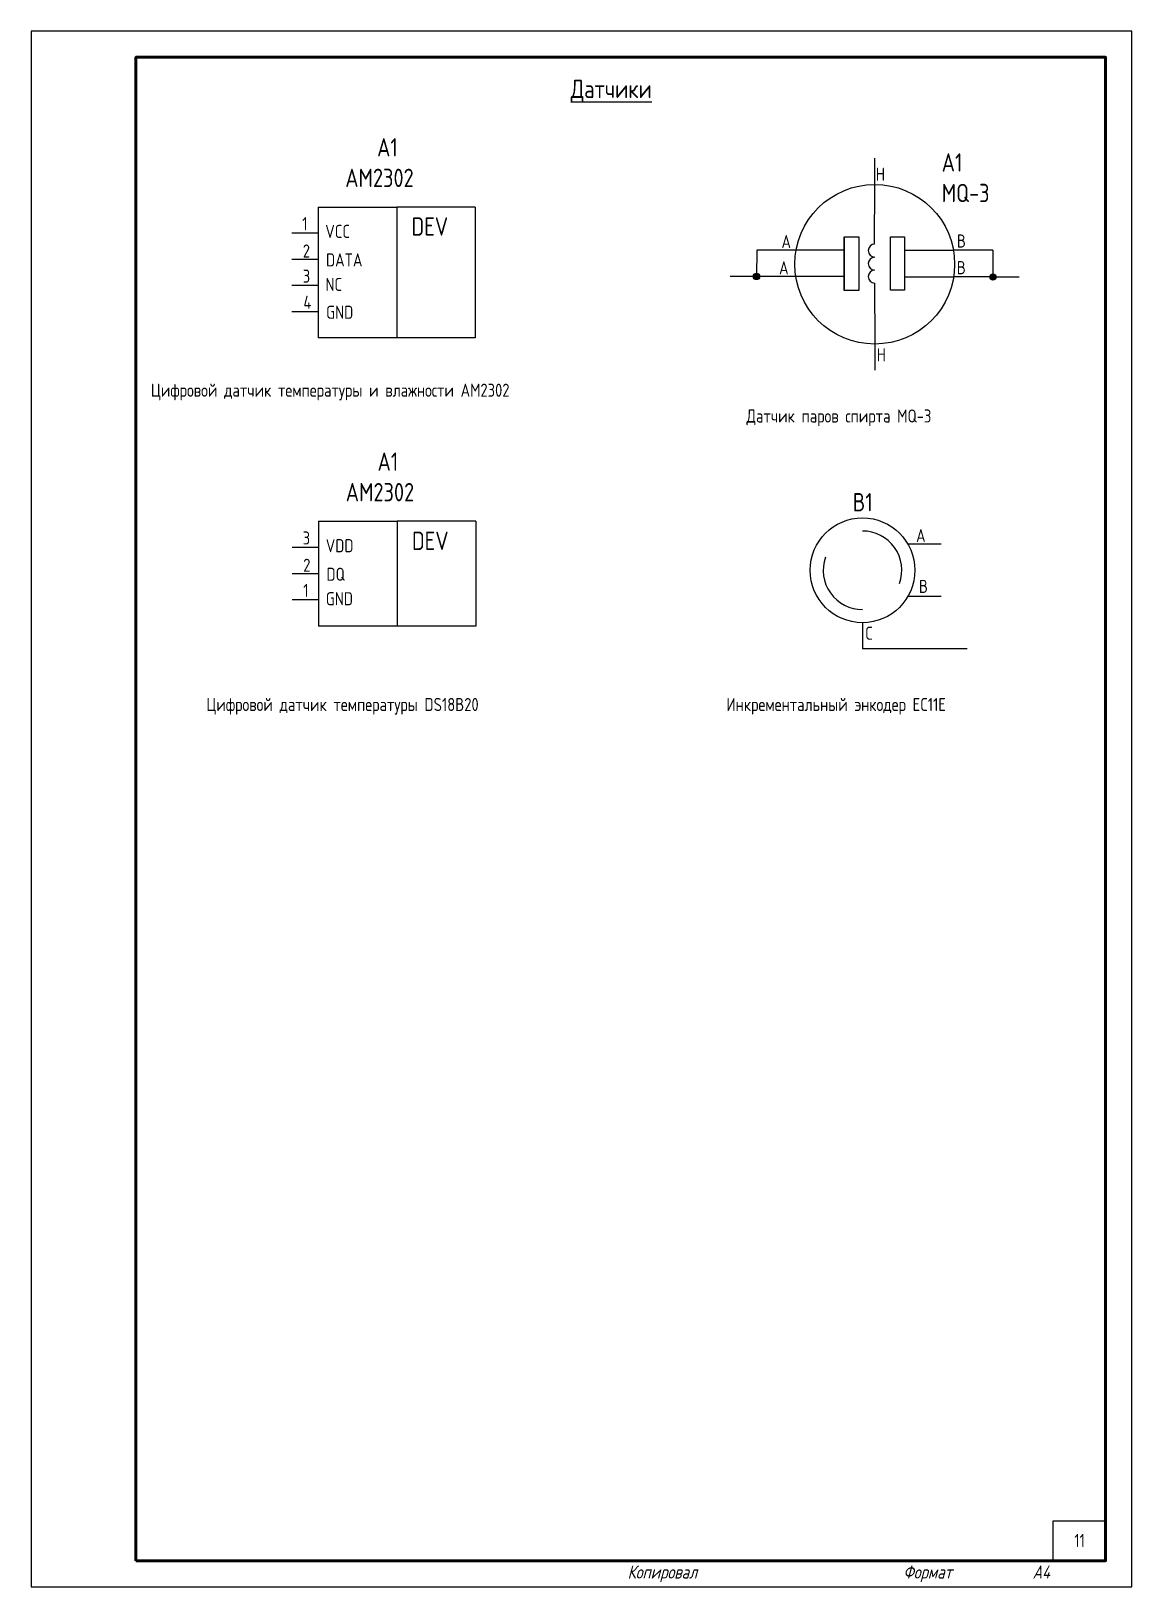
# Model space of a CAD drawing. Header units: millimetres. Extents: x 0 to 3360, y 0 to 297.
# Drawn here: x 2100 to 2310, y 0 to 297 of the extents above; entities that cross this region are included whole.
import ezdxf

# ---------------------------------------------------------------- set-up
doc = ezdxf.new("R2010")
doc.units = ezdxf.units.MM
doc.header["$LTSCALE"] = 0.2
doc.styles.add('ГОСТ 2.304', font='CS_Gost2304.shx')

msp = doc.modelspace()

# ---------------------------------------------------------------- texts
at = {"style": 'ГОСТ 2.304'}
for s, height, p in [('H', 2.5, (2261.16, 268.45)), ('1', 2.5, (2151.72, 259.01)), ('DEV', 3.5, (2172.56, 257.97)), ('VCC', 2.5, (2156.12, 257.54)), ('2', 2.5, (2151.83, 253.8)), ('A', 2.5, (2243.15, 255.6)), ('B', 2.5, (2276.62, 255.7)), ('DATA', 2.5, (2156.26, 252.09)), ('A', 2.5, (2242.69, 250.58)), ('B', 2.5, (2276.61, 250.62)), ('3', 2.5, (2151.82, 248.99)), ('NC', 2.5, (2156.14, 247.41)), ('4', 2.5, (2151.95, 244)), ('GND', 2.5, (2156.29, 242.1)), ('H', 2.5, (2261.32, 233.98)), ('3', 2.5, (2151.81, 199.01)), ('VDD', 2.5, (2156.21, 197.54)), ('DEV', 3.5, (2172.65, 197.97)), ('2', 2.5, (2151.91, 193.8)), ('DQ', 2.5, (2156.35, 192.09)), ('1', 2.5, (2151.91, 188.99)), ('GND', 2.5, (2156.23, 187.41))]:
    msp.add_text(s, height=height, dxfattribs=at).set_placement(p)
for s, insert, char_height, width, attachment_point in [('\\pi82.962;{\\H0.14x;\\LДатчики}', (2120, 285.63), 25, 185, 4), ('\\pi2.8497;Цифровой датчик температуры и влажности AM2302', (2120, 228.13), 2.5, 92.5, 4), ('\\pi23.979;Датчик паров спирта MQ-3', (2212.5, 223.21), 2.5, 92.5, 4), ('A', (2268.83, 201.97), 2.5, 2.9935, 1), ('B', (2269.38, 192.27), 2.5, 2.9935, 1), ('С', (2259.19, 183.33), 2.5, 2.9935, 1), ('\\pi13.344;Цифровой датчик температуры DS18B20', (2120.09, 168.13), 2.5, 92.5, 4), ('\\pi20.156;Инкрементальный энкодер EC11E', (2212.5, 168.13), 2.5, 92.5, 4), ('\\pi4.0312;11', (2295, 8.88), 2.5, 10, 4), ('{\\Q15;Копировал}', (2213.79, 2.52), 2.5, 41.2143, 4), ('{\\Q15;Формат            А4}', (2266.39, 2.52), 2.5, 38.6068, 4)]:
    msp.add_mtext(s, dxfattribs=dict(at, insert=insert, char_height=char_height, width=width, attachment_point=attachment_point))
at = {"char_height": 3.5, "attachment_point": 1, "style": 'ГОСТ 2.304'}
for s, width, insert in [('\\pi11.541;A1\\P\\pi5.4684;AM2302', 27.4578, (2154.46, 276.59)), ('A1\\PMQ-3', 16.7129, (2273.72, 273.7)), ('\\pi11.541;A1\\P\\pi5.4684;AM2302', 27.4578, (2154.55, 216.59)), ('\\pi1.0831;B1', 6.0162, (2255.66, 208.84))]:
    msp.add_mtext_dynamic_manual_height_columns(s, width=width, gutter_width=25, heights=[0], dxfattribs=dict(at, insert=insert))

# ---------------------------------------------------------------- hatches: boundary and pattern name
h = msp.add_hatch(color=256)
h.dxf.hatch_style = 1
h.paths.add_polyline_path([(2238.99, 250.18, 1), (2237.79, 250.18, 1)])
h = msp.add_hatch(color=256)
h.dxf.hatch_style = 1
h.paths.add_polyline_path([(2284.09, 250.09, 1), (2282.89, 250.09, 1)])

# ---------------------------------------------------------------- linework, layer by layer
for p, q in [((2260.95, 267.75), (2260.95, 272.75)), ((2154.74, 263.44), (2154.74, 238.44)), ((2154.74, 263.44), (2169.74, 263.44)), ((2184.74, 263.44), (2169.74, 263.44)), ((2169.74, 263.44), (2169.74, 238.44)), ((2184.74, 263.44), (2184.74, 238.44)), ((2154.74, 258.44), (2149.74, 258.44)), ((2154.74, 253.44), (2149.74, 253.44)), ((2238.39, 250.18), (2233.39, 250.18)), ((2283.49, 250.09), (2288.49, 250.09)), ((2154.74, 248.44), (2149.74, 248.44)), ((2154.74, 243.44), (2149.74, 243.44)), ((2184.74, 238.44), (2154.74, 238.44)), ((2260.95, 237.28), (2260.95, 232.28)), ((2154.83, 203.44), (2154.83, 183.44)), ((2154.83, 203.44), (2169.83, 203.44)), ((2184.83, 203.44), (2169.83, 203.44)), ((2169.83, 203.44), (2169.83, 183.44)), ((2184.83, 203.44), (2184.83, 183.44)), ((2273.61, 199.09), (2267.27, 199.09)), ((2154.83, 198.44), (2149.83, 198.44)), ((2154.83, 193.44), (2149.83, 193.44)), ((2154.83, 188.44), (2149.83, 188.44)), ((2273.61, 189.09), (2267.27, 189.09)), ((2184.83, 183.44), (2154.83, 183.44)), ((2258.61, 184.09), (2258.61, 179.09)), ((2278.61, 179.09), (2258.61, 179.09))]:
    msp.add_line(p, q)
at = {"ltscale": 100}
for p, q in [((2260.93, 256.36), (2260.95, 267.75)), ((2255.13, 257.73), (2255.13, 247.73)), ((2255.13, 257.73), (2255.13, 252.63)), ((2266.6, 257.73), (2266.6, 252.63)), ((2266.6, 257.73), (2266.6, 252.63)), ((2238.44, 255.18), (2238.39, 250.18)), ((2245.94, 255.18), (2238.44, 255.18)), ((2255.13, 255.18), (2245.94, 255.18)), ((2255.13, 252.63), (2255.13, 247.73)), ((2266.6, 255.18), (2275.95, 255.18)), ((2266.6, 252.63), (2266.6, 247.54)), ((2266.6, 252.63), (2266.6, 247.54)), ((2283.45, 255.18), (2275.95, 255.18)), ((2283.45, 255.18), (2283.45, 250.09)), ((2245.89, 250.18), (2238.39, 250.18)), ((2255.13, 250.18), (2245.89, 250.18)), ((2266.6, 250.09), (2275.99, 250.09)), ((2283.49, 250.09), (2275.99, 250.09)), ((2260.93, 248.91), (2260.95, 237.28))]:
    msp.add_line(p, q, dxfattribs=at)
at = {"linetype": 'Continuous', "lineweight": 25}
msp.add_lwpolyline([(2100, 0.02), (2310, 0.02), (2310, 297.02), (2100, 297.02), (2100, 0.02)], dxfattribs=at)
at = {"linetype": 'Continuous', "lineweight": 60}
msp.add_lwpolyline([(2120, 5.02), (2305, 5.02), (2305, 292.02), (2120, 292.02), (2120, 5.02)], dxfattribs=at)
at = {"ltscale": 100}
for points in [[(2257.93, 247.53), (2255.13, 247.53), (2255.13, 257.73), (2257.93, 257.73)], [(2266.6, 247.54), (2263.93, 247.54), (2263.93, 257.73), (2266.6, 257.73)]]:
    msp.add_lwpolyline(points, close=True, dxfattribs=at)
msp.add_lwpolyline([(2295, 12.63), (2305, 12.63), (2305, 5.13), (2295, 5.13)], close=True)
at = {"linetype": 'Continuous', "lineweight": 50, "ltscale": 0.5, "flags": 128}
msp.add_lwpolyline([(2120, 5.02), (2305, 5.02)], dxfattribs=at)
at = {"ltscale": 100}
msp.add_circle((2260.95, 252.52), 15.24, dxfattribs=at)
for centre, radius in [((2238.39, 250.18), 0.6), ((2283.49, 250.09), 0.6), ((2258.61, 194.09), 10)]:
    msp.add_circle(centre, radius)
for centre in [(2260.93, 255.12), (2260.93, 252.63), (2260.93, 250.15)]:
    msp.add_arc(centre, 1.24, 90, 270, dxfattribs=at)
for start, end in [(340.5288, 90), (160.5288, 270)]:
    msp.add_arc((2258.61, 194.09), 7.5, start, end)

msp.set_redraw_order([(e.dxf.handle, doc.entitydb.next_handle()) for e in msp.query("TEXT MTEXT ATTDEF DIMENSION ARC_DIMENSION")])  # texts and dimensions are drawn at this point

doc.saveas('drawing.dxf')
